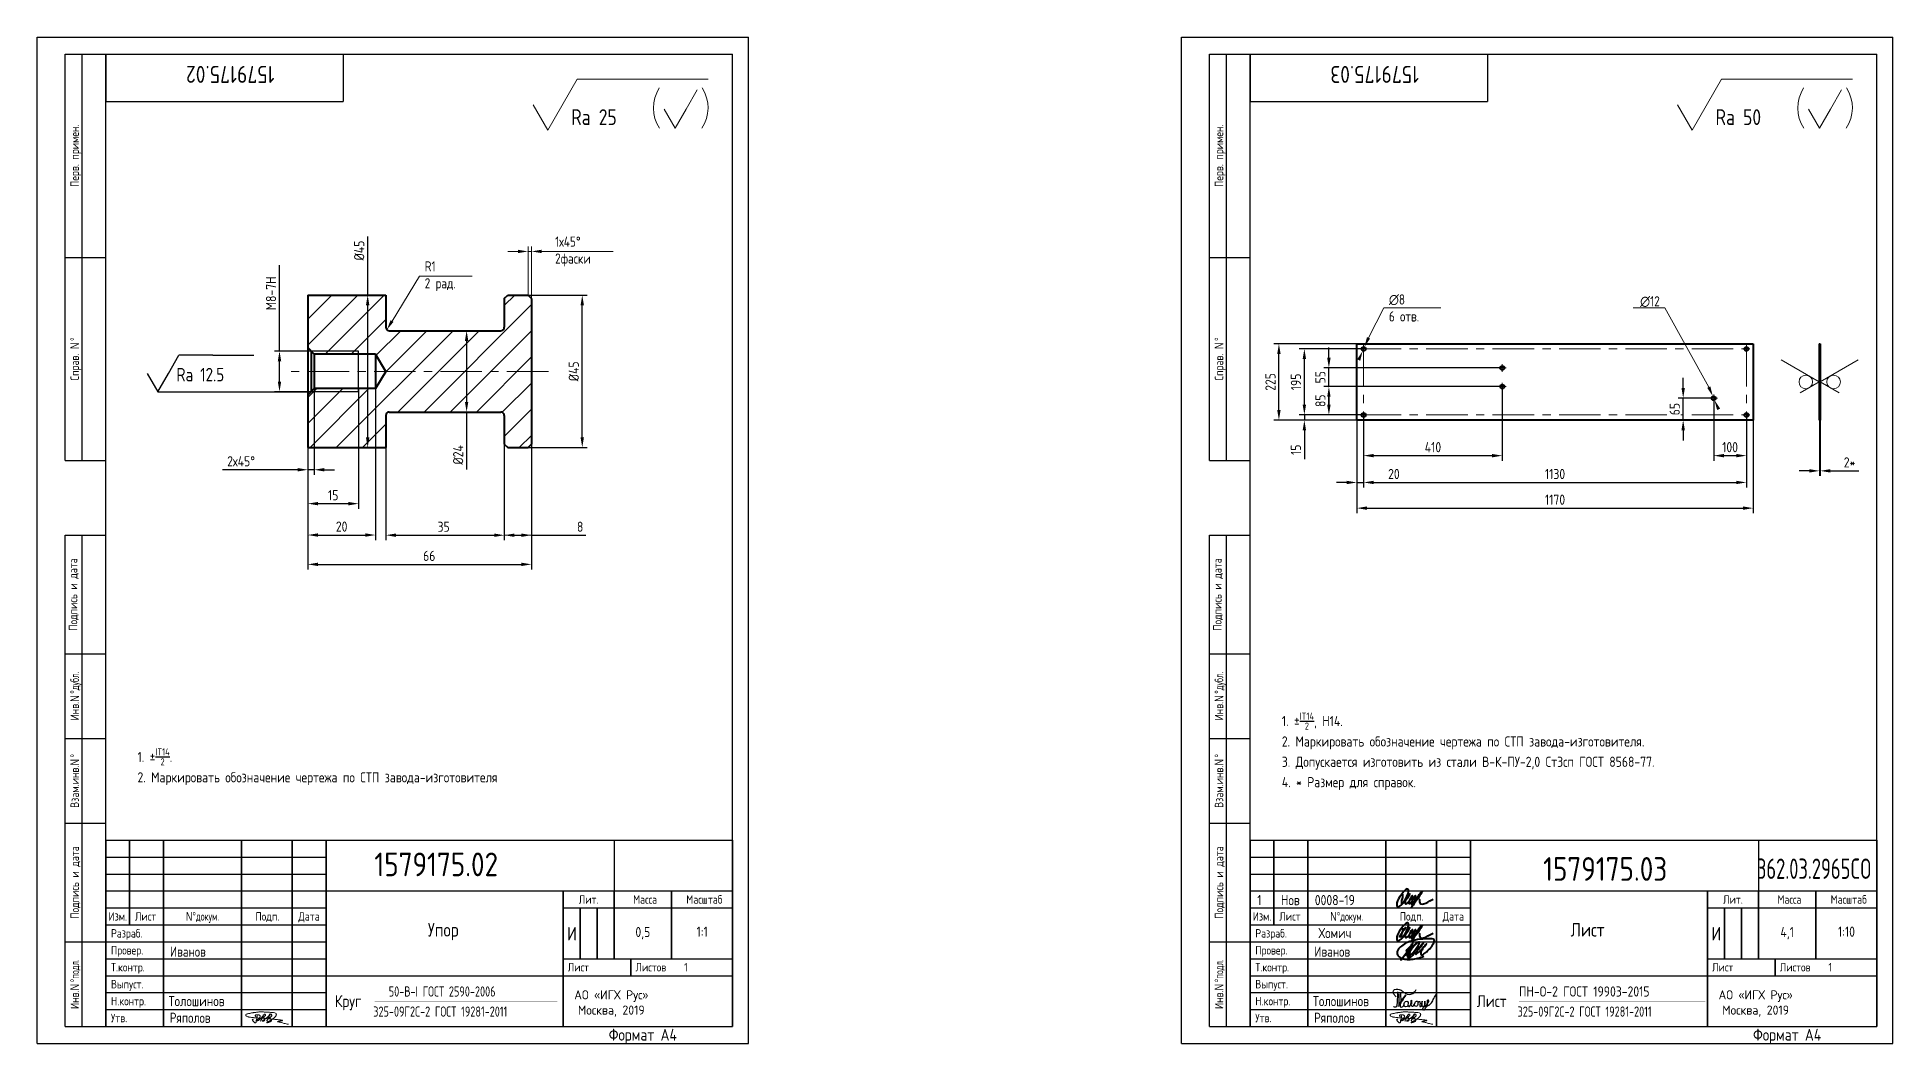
# Model space of a CAD drawing. Header units: millimetres. Extents: x 0 to 1611, y 0 to 420.
# Drawn here: x 1063 to 1611, y 0 to 297 of the extents above; entities that cross this region are included whole.
import ezdxf
from ezdxf.enums import TextEntityAlignment as Align

# ---------------------------------------------------------------- set-up
doc = ezdxf.new("R2010")
doc.units = ezdxf.units.MM
doc.header["$LTSCALE"] = 32.67
doc.header["$PDMODE"] = 3
doc.header["$PDSIZE"] = 0.3125
doc.linetypes.add('CENTER', pattern=[0.6, 0.375, -0.075, 0.075, -0.075])
doc.linetypes.add('Сплошная', pattern=[0])
doc.layers.get('0').update_dxf_attribs({"color": 6, "linetype": 'CONTINUOUS', "lineweight": 25})
doc.layers.get('Defpoints').update_dxf_attribs({"linetype": 'CONTINUOUS', "lineweight": 18})
for name, color, linetype, lineweight in [('12_SURFACE_FINISH', 7, 'CONTINUOUS', 18), ('3_ALL_AXES', 7, 'CONTINUOUS', 18), ('9_ALL_NOTES', 3, 'CONTINUOUS', 25), ('Cont', 6, 'CONTINUOUS', 18), ('Text', 3, 'CONTINUOUS', 18), ('Основной', 170, 'CONTINUOUS', 40), ('Основные', 5, 'CONTINUOUS', 40)]:
    doc.layers.add(name, color=color, linetype=linetype, lineweight=lineweight)
doc.layers.add('Con', color=6, linetype='CONTINUOUS')
doc.styles.get("Standard").update_dxf_attribs({"font": ''})
doc.styles.add('Style1', font='romans.shx', dxfattribs={"width": 0.8})
doc.styles.get('STANDARD').set_extended_font_data('GostAproe')
doc.dimstyles.new('LIN1', dxfattribs={"dimtxt": 3, "dimasz": 3, "dimexe": 1.5, "dimexo": 0, "dimgap": 1, "dimtad": 1, "dimdec": 0, "dimzin": 12, "dimdsep": 46, "dimtxsty": 'Style1', "dimcen": 0, "dimclrt": 3, "dimadec": 0, "dimazin": 0, "dimtfac": 1, "dimtdec": 0, "dimtmove": 0, "dimatfit": 3, "dimfxl": 1, "dimtolj": 1, "dimtzin": 12, "dimarcsym": 0})

msp = doc.modelspace()

# ---------------------------------------------------------------- texts
at = {"color": 2, "linetype": 'Continuous'}
msp.add_text('Ra 12.5', height=4, dxfattribs=at).set_placement((1104.202, 195.396))
at = {"linetype": 'Сплошная', "style": 'Style1'}
for s, width, p in [('   50-В-I ГОСТ 2590-2006 ', 0.7, (1162.691, 13.838)), ('ПН-О-2 ГОСТ 19903-2015', 0.8, (1500.472, 13.838)), ('325-09Г2С-2 ГОСТ 19281-2011', 0.7, (1162.284, 7.912)), ('325-09Г2С-2 ГОСТ 19281-2011', 0.7, (1500.065, 7.912))]:
    msp.add_text(s, height=3, dxfattribs=dict(at, width=width)).set_placement(p)
at = {"linetype": 'Continuous', "attachment_point": 5, "style": 'Style1'}
for s, insert, char_height, width, rotation in [('1579175.02 ', (1120.094, 286.002), 5, 69.88, 180), ('1579175.03 ', (1457.875, 286.002), 5, 69.88, 180), ('Подпись и дата', (1073.869, 132.5), 2.5, 34.88, 90), ('Подпись и дата', (1411.649, 132.5), 2.5, 34.88, 90)]:
    msp.add_mtext(s, dxfattribs=dict(at, insert=insert, char_height=char_height, width=width, rotation=rotation))
at = {"linetype": 'Continuous', "char_height": 2.5, "width": 32.84505, "attachment_point": 2, "rotation": 90, "line_spacing_factor": 0.9, "style": 'Style1'}
for s, insert in [('Перв. примен.', (1072.911, 262)), ('Перв. примен.', (1410.692, 262)), ('Справ. \\fgdt;{\\fgdt;N}{\\ftxt.shx;\\W0.166667;\\H2.500000; }{\\fgdt;~}', (1072.911, 202)), ('Справ. \\fgdt;{\\fgdt;N}{\\ftxt.shx;\\W0.166667;\\H2.500000; }{\\fgdt;~}', (1410.692, 202)), ('Инв.\\fgdt;{\\fgdt;N}{\\ftxt.shx;\\W0.166667;\\H2.500000; }{\\fgdt;~}\\fGost_A_proe;дубл.', (1072.911, 102.5)), ('Инв.\\fgdt;{\\fgdt;N}{\\ftxt.shx;\\W0.166667;\\H2.500000; }{\\fgdt;~}\\fGost_A_proe;дубл.', (1410.692, 102.5)), ('Взам.инв.\\fgdt;{\\fgdt;N}{\\ftxt.shx;\\W0.166667;\\H2.500000; }{\\fgdt;~}', (1072.911, 77.5)), ('Взам.инв.\\fgdt;{\\fgdt;N}{\\ftxt.shx;\\W0.166667;\\H2.500000; }{\\fgdt;~}', (1410.692, 77.5)), ('Подпись и дата', (1072.911, 47.5)), ('Подпись и дата', (1410.692, 47.5)), ('Инв.\\fgdt;{\\fgdt;N}{\\ftxt.shx;\\W0.166667;\\H2.500000; }{\\fgdt;~}\\fGost_A_proe;подл.', (1072.911, 17.5)), ('Инв.\\fgdt;{\\fgdt;N}{\\ftxt.shx;\\W0.166667;\\H2.500000; }{\\fgdt;~}\\fGost_A_proe;подл.', (1410.692, 17.5))]:
    msp.add_mtext(s, dxfattribs=dict(at, insert=insert))
at = {"linetype": 'Continuous', "line_spacing_factor": 0.9, "style": 'Style1'}
for s, insert, char_height, width, attachment_point in [('1579175.02 ', (1180.878, 56.348), 7, 62.125, 2), ('1579175.03 ', (1525.918, 55), 7, 122.28818, 2), ('Изм.', (1086.869, 38.75), 2.5, 10.58594, 2), (' Лист ', (1094.44, 38.75), 2.5, 12.2869, 2), ('{\\fgdt;N}{\\fgdt;~}\\fGost_A_proe;докум.', (1111.869, 38.75), 2.5, 25.67708, 2), (' Подп. ', (1130.382, 38.75), 2.5, 17.53906, 2), (' Дата ', (1142.674, 38.75), 2.5, 17.5, 2), ('Лит.', (1225.869, 43.75), 2.5, 11.81641, 2), (' Масса ', (1241.869, 43.75), 2.5, 19.62891, 2), (' Масштаб ', (1259.369, 43.75), 2.5, 27.48047, 2), ('Изм.', (1424.649, 38.75), 2.5, 10.58594, 2), (' Лист ', (1432.221, 38.75), 2.5, 12.2869, 2), ('{\\fgdt;N}{\\fgdt;~}\\fGost_A_proe;докум.', (1449.649, 38.75), 2.5, 25.67708, 2), (' Подп. ', (1468.163, 38.75), 2.5, 17.53906, 2), (' Дата ', (1480.455, 38.75), 2.5, 17.5, 2), ('Лит.', (1563.649, 43.75), 2.5, 11.81641, 2), (' Масса ', (1579.649, 43.75), 2.5, 19.62891, 2), (' Масштаб ', (1597.149, 43.75), 2.5, 27.48047, 2), ('Разраб. ', (1084.869, 33.75), 2.5, 20.91797, 1), ('Упор', (1182.953, 35.543), 4, 18.84375, 2), ('И', (1220.944, 34.383), 4, 3.84802, 2), ('0,5', (1241.869, 34.394), 3, 17, 2), ('1:1', (1259.369, 34.5), 3, 9.21875, 2), ('Разраб. ', (1422.649, 33.75), 2.5, 20.91797, 1), ('Лист', (1520.734, 35.543), 4, 18.84375, 2), ('И', (1558.725, 34.383), 4, 3.84802, 2), ('4,1', (1579.649, 34.394), 3, 17, 2), ('1:10', (1597.149, 34.5), 3, 9.21875, 2), ('Провер. ', (1084.869, 28.75), 2.5, 21.09375, 1), ('Провер. ', (1422.649, 28.75), 2.5, 21.09375, 1), ('Т.контр.', (1084.869, 23.75), 2.5, 21.48438, 1), (' Лист', (1218.369, 23.75), 2.5, 10.025, 1), (' Листов    1', (1238.369, 23.75), 2.5, 22.69167, 1), ('Т.контр.', (1422.649, 23.75), 2.5, 21.48438, 1), (' Лист', (1556.149, 23.75), 2.5, 10.025, 1), (' Листов    1', (1576.149, 23.75), 2.5, 22.69167, 1), ('Выпуст.', (1084.869, 18.75), 2.5, 20.39062, 1), ('Выпуст.', (1422.649, 18.75), 2.5, 20.39062, 1), ('Н.контр.', (1084.869, 13.75), 2.5, 21.48438, 1), ('Круг', (1150.934, 14.25), 3.5, 8.835, 1), ('Н.контр.', (1422.649, 13.75), 2.5, 21.48438, 1), ('Лист', (1488.049, 14.25), 3.5, 8.835, 1), ('Утв.    ', (1084.869, 8.75), 2.5, 20.05859, 1), ('Утв.    ', (1422.649, 8.75), 2.5, 20.05859, 1), ('Формат А4', (1231.798, 4.325), 3.5, 31.17284, 1), ('Формат А4', (1569.579, 4.325), 3.5, 31.17284, 1)]:
    msp.add_mtext(s, dxfattribs=dict(at, insert=insert, char_height=char_height, width=width, attachment_point=attachment_point))
at = {"layer": '12_SURFACE_FINISH', "color": 2, "linetype": 'Continuous'}
for s, p in [('Ra 25', (1220.705, 271.047)), ('Ra 50', (1558.486, 271.047))]:
    msp.add_text(s, height=4.6667, dxfattribs=at).set_placement(p)
at = {"layer": '9_ALL_NOTES', "linetype": 'Continuous', "char_height": 3, "attachment_point": 1, "line_spacing_factor": 1.2, "style": 'Style1'}
for s, insert, width in [('\\A1;1. %%P{\\H0.7x;\\SIT14/2;}, H14.\\P2. Маркировать обозначение чертежа по СТП завода-изготовителя.\\P3. Допускается изготовить из стали В-К-ПУ-2,0 Ст3сп ГОСТ 8568-77.\\P4. * Размер для справок.', (1430.483, 97.666), 159.01222), ('\\A1;1. %%P{\\H0.7x;\\SIT14/2;}.\\P2. Маркировать обозначение чертежа по СТП завода-изготовителя', (1092.702, 87.084), 140.01562)]:
    msp.add_mtext(s, dxfattribs=dict(at, insert=insert, width=width))
at = {"layer": 'Con', "style": 'Style1', "width": 0.493224}
msp.add_text('362.03.2965CO', height=6, dxfattribs=at).set_placement((1570.727, 48.573), (1604.548, 48.573), align=Align.FIT)
at = {"layer": 'Text', "style": 'Style1'}
for s, width, p in [('Хомич', 0.8, (1441.327, 31.088)), ('Иванов', 0.77, (1102.284, 25.595)), ('Иванов', 0.77, (1440.065, 25.595)), ('Иванов', 0.77, (1440.065, 25.595)), ('Толошинов', 0.8, (1101.865, 10.998)), ('Толошинов', 0.8, (1439.646, 10.998)), ('Толошинов', 0.8, (1439.646, 10.998)), ('Ряполов', 0.77, (1102.226, 6.076)), ('Ряполов', 0.77, (1440.007, 6.076))]:
    msp.add_text(s, height=3, dxfattribs=dict(at, width=width)).set_placement(p)
at = {"layer": 'Text', "color": 3, "linetype": 'Сплошная', "insert": (1215.976, 233.752), "char_height": 3, "attachment_point": 4, "style": 'Style1'}
msp.add_mtext('\\A1;{\\fGostAproe|b0|i0|c204|p34;\\W1;\\C256;1х45°\\P2фаски}', dxfattribs=at)
at = {"layer": 'Text', "color": 2, "linetype": 'Сплошная', "char_height": 3}
for s, insert, attachment_point in [('R1\\P2 рад.', (1177.476, 226.444), 4), ('∅8\\P6 отв.', (1462.091, 217.07), 4), ('∅12', (1542.049, 218.939), 6)]:
    msp.add_mtext(s, dxfattribs=dict(at, insert=insert, attachment_point=attachment_point))
at = {"layer": 'Text', "char_height": 3, "attachment_point": 1, "style": 'Style1'}
for s, width, insert in [('1', 3, (1423.211, 43.802)), ('Нов', 1.54629, (1430.211, 43.802)), ('0008-19', 1.54629, (1440.211, 43.802))]:
    msp.add_mtext_dynamic_manual_height_columns(s, width=width, gutter_width=1, heights=[0], dxfattribs=dict(at, insert=insert))
at = {"layer": 'Text', "char_height": 2.7, "width": 28.43311, "attachment_point": 5, "style": 'Style1'}
for insert in [(1232.556, 11.784), (1570.337, 11.784)]:
    msp.add_mtext('{\\W0.9;АО }«{\\W0.9;ИГХ\\~Рус}»{\\W0.9;\\PМосква, 2019}', dxfattribs=dict(at, insert=insert))

# ---------------------------------------------------------------- blocks, each defined once
blk = doc.blocks.new('SHTAMP_BL0', base_point=(496.5, 32.5))
at = {"color": 7, "linetype": 'Continuous'}
for p, q in [((404, 60), (589, 60)), ((404, 5), (404, 60)), ((411, 35), (411, 60)), ((421, 5), (421, 60)), ((444, 5), (444, 60)), ((459, 5), (459, 60)), ((469, 5), (469, 60)), ((589, 5), (589, 60)), ((469, 45), (589, 45)), ((539, 5), (539, 45)), ((554, 25), (554, 45)), ((571, 25), (571, 45)), ((404, 40), (469, 40)), ((539, 40), (589, 40)), ((544, 25), (544, 40)), ((549, 25), (549, 40)), ((404, 35), (469, 35)), ((539, 25), (589, 25)), ((559, 20), (559, 25)), ((469, 20), (589, 20)), ((404, 5), (589, 5))]:
    blk.add_line(p, q, dxfattribs=at)
blk = doc.blocks.new('A$C63F45750')
at = {"layer": 'Text'}
for points, knots in [([(3.17, 2.37), (3.12, 2.38), (3.04, 2.41), (2.94, 2.5), (2.85, 2.57), (2.79, 2.69), (2.87, 2.77), (2.99, 2.84), (3.16, 2.89), (3.36, 2.93), (3.6, 2.95), (3.82, 2.92), (4.05, 2.87), (4.25, 2.78), (4.45, 2.63), (4.46, 2.42), (4.38, 2.26), (4.28, 2.1), (4.17, 1.94), (4.03, 1.78), (3.89, 1.62), (3.75, 1.52), (3.63, 1.43), (3.49, 1.36), (3.35, 1.3), (3.24, 1.25), (3.16, 1.21), (3.12, 1.15), (3.19, 1.1), (3.27, 1.09), (3.4, 1.07), (3.55, 1.07), (3.72, 1.12), (3.92, 1.19), (4.1, 1.34), (4.26, 1.51), (4.44, 1.65), (4.59, 1.81), (4.74, 1.93), (4.84, 2.04), (4.93, 2.14), (5.07, 2.29), (5.19, 2.53), (5.28, 2.68), (5.35, 2.96), (5.23, 2.66), (5.2, 2.44), (5.04, 2.09), (4.95, 1.81), (4.86, 1.57), (4.75, 1.31), (4.67, 1.12), (4.46, 0.78), (4.62, 1.17), (4.71, 1.45), (4.88, 1.74), (5.01, 2), (5.08, 2.19), (5.19, 2.4), (5.32, 2.58), (5.4, 2.75), (5.52, 2.89), (5.65, 3.04), (5.85, 3.1), (6.02, 3.03), (6.08, 2.87), (6.03, 2.7), (5.9, 2.51), (5.7, 2.37), (5.55, 2.23), (5.4, 2.17), (5.31, 2.12), (5.12, 2.09), (5.35, 2.07), (5.48, 2), (5.64, 1.93), (5.75, 1.8), (5.85, 1.67), (5.89, 1.54), (5.89, 1.37), (5.8, 1.2), (5.63, 1.06), (5.41, 0.94), (5.23, 0.86), (5.02, 0.92), (5.13, 1.1), (5.28, 1.16), (5.44, 1.27), (5.61, 1.36), (5.74, 1.46), (5.86, 1.53), (5.95, 1.61), (6.05, 1.69), (6.15, 1.77), (6.28, 1.87), (6.46, 2.02), (6.65, 2.19), (6.83, 2.37), (6.98, 2.49), (7.11, 2.61), (7.2, 2.74), (7.32, 2.84), (7.42, 2.97), (7.48, 3.08), (7.48, 3.27), (7.34, 3.08), (7.28, 2.94), (7.18, 2.69), (7.1, 2.46), (7, 2.22), (6.93, 1.98), (6.83, 1.78), (6.73, 1.55), (6.67, 1.34), (6.6, 1.14), (6.56, 1.03), (6.39, 0.99), (6.62, 1.33), (6.75, 1.54), (6.93, 1.87), (7.05, 2.08), (7.18, 2.32), (7.33, 2.6), (7.47, 2.89), (7.6, 3.07), (7.79, 3.18), (7.95, 3.01), (8, 2.81), (7.99, 2.62), (7.94, 2.46), (7.83, 2.33), (7.69, 2.22), (7.53, 2.11), (7.37, 2.03), (7.21, 1.99), (7.11, 1.97), (6.89, 1.98), (7.07, 1.94), (7.15, 1.9), (7.27, 1.88), (7.39, 1.84), (7.52, 1.81), (7.62, 1.72), (7.7, 1.62), (7.78, 1.51), (7.83, 1.39), (7.87, 1.26), (7.88, 1.13), (7.86, 0.99), (7.75, 0.88), (7.6, 0.77), (7.4, 0.73), (7.19, 0.66), (6.97, 0.55), (6.71, 0.48), (6.57, 0.44), (6.42, 0.42), (6.52, 0.58), (6.61, 0.64), (6.81, 0.78), (7.06, 0.89), (7.33, 1.04), (7.55, 1.16), (7.7, 1.24), (7.84, 1.32), (7.99, 1.43), (8.21, 1.58), (8.48, 1.76), (8.74, 1.95), (8.97, 2.12), (9.1, 2.29), (9.23, 2.44), (9.3, 2.6), (9.37, 2.74), (9.42, 2.92), (9.45, 3.13), (9.21, 3.48), (8.67, 3.59), (8.09, 3.63), (7.57, 3.66), (7.06, 3.74), (6.57, 3.75), (6.09, 3.74), (5.67, 3.78), (5.28, 3.78), (4.96, 3.81), (4.65, 3.83), (4.31, 3.82), (3.97, 3.79), (3.61, 3.74), (3.22, 3.67), (2.86, 3.66), (2.53, 3.61), (2.18, 3.52), (1.78, 3.54), (1.38, 3.37), (0.96, 3.35), (0.58, 3.24), (0.25, 3.19), (0.03, 3.06), (-0.03, 2.83), (0.02, 2.6), (0.26, 2.38), (0.59, 2.33), (1, 2.2), (1.48, 2.15), (1.93, 2.05), (2.35, 2.02), (2.72, 2.01), (3.11, 1.94), (3.68, 1.94), (4.25, 1.83), (4.91, 1.87), (5.53, 1.76), (6.13, 1.72), (6.73, 1.71), (7.32, 1.62), (7.99, 1.55), (8.64, 1.54), (9.16, 1.46), (9.61, 1.42), (10.03, 1.4), (10.41, 1.32), (10.73, 1.29), (11.01, 1.24), (11.18, 1.23), (11.42, 1.14), (11.18, 1.06), (11.01, 1.03), (10.71, 0.98), (10.37, 0.92), (10.1, 0.91), (9.65, 0.75), (10.22, 0.67), (10.54, 0.59), (11.08, 0.47), (11.61, 0.35), (12.17, 0.15), (12.64, 0.08), (12.98, 0.03), (13.11, 0.01), (13.18, 0)], [0, 0, 0, 0, 0.153866, 0.270441, 0.388867, 0.510533, 0.592156, 0.71333, 0.90842, 1.11344, 1.349254, 1.61246, 1.782219, 2.047249, 2.291879, 2.451528, 2.651081, 2.806158, 3.017979, 3.227348, 3.462381, 3.633009, 3.75766, 3.920516, 4.080796, 4.214529, 4.291786, 4.349969, 4.397594, 4.50822, 4.594826, 4.799244, 4.954392, 5.128468, 5.437537, 5.632649, 5.842485, 6.094987, 6.293219, 6.410959, 6.551192, 6.687808, 7.022147, 7.294342, 7.425356, 7.52079, 7.946481, 8.313051, 8.59833, 8.833695, 9.090496, 9.427695, 9.601191, 9.883219, 10.093306, 10.673943, 10.798776, 10.974628, 11.287247, 11.486184, 11.648652, 11.848902, 12.027194, 12.25348, 12.40059, 12.537783, 12.716293, 12.91523, 13.208551, 13.438489, 13.549668, 13.67779, 13.77127, 13.930001, 14.029091, 14.272112, 14.434836, 14.547084, 14.739051, 14.830983, 15.061241, 15.268922, 15.500489, 15.788979, 15.879568, 16.024283, 16.221854, 16.418714, 16.593102, 16.783247, 16.91018, 17.018213, 17.135263, 17.278205, 17.430482, 17.620087, 17.979626, 18.191789, 18.388716, 18.565718, 18.714854, 18.857929, 19.039974, 19.171375, 19.283034, 19.400085, 19.618058, 19.882245, 20.150781, 20.377854, 20.649532, 20.89723, 21.042543, 21.40016, 21.557817, 21.667145, 21.752781, 21.926256, 22.412297, 22.813145, 22.961412, 23.171289, 23.607257, 23.940428, 24.110007, 24.291214, 24.48084, 24.697609, 24.904078, 25.034245, 25.218018, 25.407651, 25.573473, 25.787447, 25.930292, 26.051316, 26.18846, 26.285312, 26.406799, 26.52425, 26.630463, 26.793722, 26.898606, 27.029313, 27.171012, 27.314101, 27.419918, 27.580557, 27.709367, 27.829268, 28.024364, 28.266961, 28.41242, 28.705761, 28.989137, 29.187748, 29.233768, 29.332802, 29.529535, 29.667094, 30.039923, 30.332117, 30.61061, 30.769982, 30.856778, 31.109923, 31.313488, 31.656425, 32.066331, 32.296628, 32.49714, 32.710276, 32.891468, 33.014834, 33.177747, 33.444503, 33.618009, 34.409008, 34.914636, 35.419802, 35.95397, 36.458179, 36.88069, 37.388403, 37.738353, 38.034261, 38.353468, 38.693154, 39.037638, 39.391136, 39.787481, 40.203773, 40.488977, 40.784975, 41.26625, 41.668005, 42.070065, 42.499388, 42.869834, 43.079573, 43.213439, 43.554591, 43.717296, 44.153724, 44.506336, 45.019111, 45.587859, 45.90191, 46.270392, 46.703958, 47.093115, 47.952647, 48.44014, 49.079253, 49.808223, 50.268654, 50.851051, 51.604831, 52.298429, 52.776925, 53.1907, 53.661988, 54.042386, 54.348524, 54.616841, 54.853814, 54.983777, 55.126096, 55.333328, 55.613101, 56.008732, 56.315809, 56.59982, 56.87931, 57.399251, 57.889617, 58.432507, 59.066698, 59.660314, 59.862668, 60.07277, 60.07277, 60.07277, 60.07277]), ([(2.31, 1.53), (2.26, 1.52), (2.17, 1.51), (2.06, 1.48), (1.93, 1.38), (2.07, 1.25), (2.14, 1.11), (2.26, 0.93), (2.39, 0.72), (2.57, 0.54), (2.71, 0.44), (2.86, 0.4), (3.02, 0.43), (3.14, 0.54), (3.21, 0.79), (3.25, 1.07), (3.31, 1.4), (3.35, 1.67), (3.38, 1.92), (3.47, 2.19), (3.5, 2.43), (3.54, 2.59), (3.56, 2.64)], [0, 0, 0, 0, 0.15847, 0.269731, 0.363591, 0.555514, 0.688037, 0.848606, 1.204359, 1.433632, 1.58673, 1.729549, 1.880686, 2.057874, 2.19169, 2.63505, 2.928153, 3.184121, 3.441863, 3.696117, 4.025873, 4.178055, 4.178055, 4.178055, 4.178055])]:
    blk.add_open_spline(points, degree=3, knots=knots, dxfattribs=at)
blk = doc.blocks.new('*D77')
at = {"layer": 'Defpoints', "color": 0, "linetype": 'Сплошная', "transparency": 16777216}
for p in [(1207.98, 220.86), (1223.98, 220.86), (1207.98, 175.86)]:
    blk.add_point(p, dxfattribs=at)
at = {"layer": 'Text', "color": 0, "linetype": 'Сплошная', "lineweight": -2, "transparency": 16777216}
for p, q in [((1207.98, 220.86), (1225.48, 220.86)), ((1223.98, 178.86), (1223.98, 217.86)), ((1207.98, 175.86), (1225.48, 175.86))]:
    blk.add_line(p, q, dxfattribs=at)
at = {"layer": 'Text', "color": 0, "linetype": 'Сплошная', "transparency": 16777216}
for points in [[(1223.48, 217.86), (1224.48, 217.86), (1223.98, 220.86)], [(1223.48, 178.86), (1224.48, 178.86), (1223.98, 175.86)]]:
    blk.add_solid(points, dxfattribs=at)
at = {"layer": 'Text', "color": 3, "linetype": 'Сплошная', "transparency": 16777216, "insert": (1219.98, 198.36), "char_height": 3, "attachment_point": 2, "rotation": 90, "style": 'Style1'}
blk.add_mtext('\\A1;%%C45', dxfattribs=at)
blk = doc.blocks.new('*D78')
at = {"layer": 'Defpoints', "color": 0, "linetype": 'Сплошная', "transparency": 16777216}
for p in [(1199.98, 210.36), (1189.85, 186.36), (1199.98, 186.36)]:
    blk.add_point(p, dxfattribs=at)
at = {"layer": 'Text', "color": 0, "linetype": 'Сплошная', "lineweight": -2, "transparency": 16777216}
for p, q in [((1199.98, 210.36), (1188.35, 210.36)), ((1189.85, 207.36), (1189.85, 189.36)), ((1199.98, 186.36), (1188.35, 186.36)), ((1189.85, 186.36), (1189.85, 169.41))]:
    blk.add_line(p, q, dxfattribs=at)
at = {"layer": 'Text', "color": 0, "linetype": 'Сплошная', "transparency": 16777216}
for points in [[(1189.35, 207.36), (1190.35, 207.36), (1189.85, 210.36)], [(1189.35, 189.36), (1190.35, 189.36), (1189.85, 186.36)]]:
    blk.add_solid(points, dxfattribs=at)
at = {"layer": 'Text', "color": 3, "linetype": 'Сплошная', "transparency": 16777216, "insert": (1185.85, 176.59), "char_height": 3, "attachment_point": 3, "rotation": 90, "style": 'Style1'}
blk.add_mtext('\\A1;%%C24', dxfattribs=at)
blk = doc.blocks.new('*D79')
at = {"layer": 'Defpoints', "color": 0, "linetype": 'Сплошная', "transparency": 16777216}
for p in [(1200.98, 176.86), (1208.98, 176.86), (1208.98, 150)]:
    blk.add_point(p, dxfattribs=at)
at = {"layer": 'Text', "color": 0, "linetype": 'Сплошная', "lineweight": -2, "transparency": 16777216}
for p, q in [((1200.98, 176.86), (1200.98, 148.5)), ((1208.98, 176.86), (1208.98, 148.5)), ((1203.98, 150), (1205.98, 150)), ((1208.98, 150), (1225.01, 150))]:
    blk.add_line(p, q, dxfattribs=at)
at = {"layer": 'Text', "color": 0, "linetype": 'Сплошная', "transparency": 16777216}
for points in [[(1203.98, 150.5), (1203.98, 149.5), (1200.98, 150)], [(1205.98, 150.5), (1205.98, 149.5), (1208.98, 150)]]:
    blk.add_solid(points, dxfattribs=at)
at = {"layer": 'Text', "color": 3, "linetype": 'Сплошная', "transparency": 16777216, "insert": (1222.41, 154), "char_height": 3, "attachment_point": 1, "style": 'Style1'}
blk.add_mtext('\\A1;8', dxfattribs=at)
blk = doc.blocks.new('*D80')
at = {"layer": 'Defpoints', "color": 0, "linetype": 'Сплошная', "transparency": 16777216}
for p in [(1165.98, 175.86), (1200.98, 176.86), (1200.98, 150)]:
    blk.add_point(p, dxfattribs=at)
at = {"layer": 'Text', "color": 0, "linetype": 'Сплошная', "lineweight": -2, "transparency": 16777216}
for p, q in [((1165.98, 175.86), (1165.98, 148.5)), ((1200.98, 176.86), (1200.98, 148.5)), ((1168.98, 150), (1197.98, 150))]:
    blk.add_line(p, q, dxfattribs=at)
at = {"layer": 'Text', "color": 0, "linetype": 'Сплошная', "transparency": 16777216}
for points in [[(1168.98, 150.5), (1168.98, 149.5), (1165.98, 150)], [(1197.98, 150.5), (1197.98, 149.5), (1200.98, 150)]]:
    blk.add_solid(points, dxfattribs=at)
at = {"layer": 'Text', "color": 3, "linetype": 'Сплошная', "transparency": 16777216, "insert": (1183.06, 154), "char_height": 3, "attachment_point": 2, "style": 'Style1'}
blk.add_mtext('\\A1;35', dxfattribs=at)
blk = doc.blocks.new('*D81')
at = {"layer": 'Defpoints', "color": 0, "linetype": 'Сплошная', "transparency": 16777216}
for p in [(1142.98, 175.86), (1208.98, 176.86), (1208.98, 141.4)]:
    blk.add_point(p, dxfattribs=at)
at = {"layer": 'Text', "color": 0, "linetype": 'Сплошная', "lineweight": -2, "transparency": 16777216}
for p, q in [((1142.98, 175.86), (1142.98, 139.9)), ((1208.98, 176.86), (1208.98, 139.9)), ((1145.98, 141.4), (1205.98, 141.4))]:
    blk.add_line(p, q, dxfattribs=at)
at = {"layer": 'Text', "color": 0, "linetype": 'Сплошная', "transparency": 16777216}
for points in [[(1145.98, 141.9), (1145.98, 140.9), (1142.98, 141.4)], [(1205.98, 141.9), (1205.98, 140.9), (1208.98, 141.4)]]:
    blk.add_solid(points, dxfattribs=at)
at = {"layer": 'Text', "color": 3, "linetype": 'Сплошная', "transparency": 16777216, "insert": (1178.81, 145.4), "char_height": 3, "attachment_point": 2, "style": 'Style1'}
blk.add_mtext('\\A1;66', dxfattribs=at)
blk = doc.blocks.new('*D82')
at = {"layer": 'Defpoints', "color": 0, "linetype": 'Сплошная', "transparency": 16777216}
for p in [(1142.98, 220.86), (1160.64, 220.86), (1142.98, 175.86)]:
    blk.add_point(p, dxfattribs=at)
at = {"layer": 'Text', "color": 0, "linetype": 'Сплошная', "lineweight": -2, "transparency": 16777216}
for p, q in [((1160.64, 220.86), (1160.64, 238.12)), ((1142.98, 220.86), (1162.14, 220.86)), ((1160.64, 178.86), (1160.64, 217.86)), ((1142.98, 175.86), (1162.14, 175.86))]:
    blk.add_line(p, q, dxfattribs=at)
at = {"layer": 'Text', "color": 0, "linetype": 'Сплошная', "transparency": 16777216}
for points in [[(1160.14, 217.86), (1161.14, 217.86), (1160.64, 220.86)], [(1160.14, 178.86), (1161.14, 178.86), (1160.64, 175.86)]]:
    blk.add_solid(points, dxfattribs=at)
at = {"layer": 'Text', "color": 3, "linetype": 'Сплошная', "transparency": 16777216, "insert": (1156.64, 231.07), "char_height": 3, "attachment_point": 1, "rotation": 90, "style": 'Style1'}
blk.add_mtext('\\A1;%%C45', dxfattribs=at)
blk = doc.blocks.new('*D73')
at = {"layer": 'Defpoints', "color": 0, "linetype": 'Сплошная', "transparency": 16777216}
for p in [(1134.61, 204.36), (1143.98, 204.36), (1143.98, 192.36)]:
    blk.add_point(p, dxfattribs=at)
at = {"layer": 'Text', "color": 0, "linetype": 'Сплошная', "lineweight": -2, "transparency": 16777216}
for p, q in [((1134.61, 204.36), (1134.61, 229.72)), ((1143.98, 204.36), (1133.11, 204.36)), ((1134.61, 195.36), (1134.61, 201.36)), ((1143.98, 192.36), (1133.11, 192.36))]:
    blk.add_line(p, q, dxfattribs=at)
at = {"layer": 'Text', "color": 0, "linetype": 'Сплошная', "transparency": 16777216}
for points in [[(1134.11, 201.36), (1135.11, 201.36), (1134.61, 204.36)], [(1134.11, 195.36), (1135.11, 195.36), (1134.61, 192.36)]]:
    blk.add_solid(points, dxfattribs=at)
at = {"layer": 'Text', "color": 3, "linetype": 'Сплошная', "transparency": 16777216, "insert": (1130.61, 216.38), "char_height": 3, "attachment_point": 1, "rotation": 90, "style": 'Style1'}
blk.add_mtext('\\A1;М8-7Н', dxfattribs=at)
blk = doc.blocks.new('*D74')
at = {"layer": 'Defpoints', "color": 0, "linetype": 'Сплошная', "transparency": 16777216}
for p in [(1144.88, 193.26), (1142.98, 191.36), (1144.88, 169.32)]:
    blk.add_point(p, dxfattribs=at)
at = {"layer": 'Text', "color": 0, "linetype": 'Сплошная', "lineweight": -2, "transparency": 16777216}
for p, q in [((1144.88, 193.26), (1144.88, 167.82)), ((1142.98, 191.36), (1142.98, 167.82)), ((1139.98, 169.32), (1117.83, 169.32)), ((1144.88, 169.32), (1142.98, 169.32)), ((1147.88, 169.32), (1150.88, 169.32))]:
    blk.add_line(p, q, dxfattribs=at)
at = {"layer": 'Text', "color": 0, "linetype": 'Сплошная', "transparency": 16777216}
for points in [[(1139.98, 169.82), (1139.98, 168.82), (1142.98, 169.32)], [(1147.88, 169.82), (1147.88, 168.82), (1144.88, 169.32)]]:
    blk.add_solid(points, dxfattribs=at)
at = {"layer": 'Text', "color": 3, "linetype": 'Сплошная', "transparency": 16777216, "insert": (1127.4, 173.32), "char_height": 3, "attachment_point": 3, "style": 'Style1'}
blk.add_mtext('\\A1;2х45°', dxfattribs=at)
blk = doc.blocks.new('*D75')
at = {"layer": 'Defpoints', "color": 0, "linetype": 'Сплошная', "transparency": 16777216}
for p in [(1157.98, 193.26), (1142.98, 191.36), (1157.98, 159.31)]:
    blk.add_point(p, dxfattribs=at)
at = {"layer": 'Text', "color": 0, "linetype": 'Сплошная', "lineweight": -2, "transparency": 16777216}
for p, q in [((1157.98, 193.26), (1157.98, 157.81)), ((1142.98, 191.36), (1142.98, 157.81)), ((1145.98, 159.31), (1154.98, 159.31))]:
    blk.add_line(p, q, dxfattribs=at)
at = {"layer": 'Text', "color": 0, "linetype": 'Сплошная', "transparency": 16777216}
for points in [[(1145.98, 159.81), (1145.98, 158.81), (1142.98, 159.31)], [(1154.98, 159.81), (1154.98, 158.81), (1157.98, 159.31)]]:
    blk.add_solid(points, dxfattribs=at)
at = {"layer": 'Text', "color": 3, "linetype": 'Сплошная', "transparency": 16777216, "insert": (1150.47, 163.31), "char_height": 3, "attachment_point": 2, "style": 'Style1'}
blk.add_mtext('\\A1;15', dxfattribs=at)
blk = doc.blocks.new('*D76')
at = {"layer": 'Defpoints', "color": 0, "linetype": 'Сплошная', "transparency": 16777216}
for p in [(1162.98, 193.26), (1142.98, 191.36), (1162.98, 150.05)]:
    blk.add_point(p, dxfattribs=at)
at = {"layer": 'Text', "color": 0, "linetype": 'Сплошная', "lineweight": -2, "transparency": 16777216}
for p, q in [((1162.98, 193.26), (1162.98, 148.55)), ((1142.98, 191.36), (1142.98, 148.55)), ((1145.98, 150.05), (1159.98, 150.05))]:
    blk.add_line(p, q, dxfattribs=at)
at = {"layer": 'Text', "color": 0, "linetype": 'Сплошная', "transparency": 16777216}
for points in [[(1145.98, 150.55), (1145.98, 149.55), (1142.98, 150.05)], [(1159.98, 150.55), (1159.98, 149.55), (1162.98, 150.05)]]:
    blk.add_solid(points, dxfattribs=at)
at = {"layer": 'Text', "color": 3, "linetype": 'Сплошная', "transparency": 16777216, "insert": (1152.96, 154.05), "char_height": 3, "attachment_point": 2, "style": 'Style1'}
blk.add_mtext('\\A1;20', dxfattribs=at)
blk = doc.blocks.new('*D83')
at = {"layer": 'Defpoints', "color": 0, "linetype": 'Сплошная', "transparency": 16777216}
for p in [(1452.62, 183.99), (1569.62, 183.99), (1569.62, 157.99)]:
    blk.add_point(p, dxfattribs=at)
at = {"layer": 'Text', "color": 0, "linetype": 'Сплошная', "lineweight": -2, "transparency": 16777216}
for p, q in [((1452.62, 183.99), (1452.62, 156.49)), ((1569.62, 183.99), (1569.62, 156.49)), ((1455.62, 157.99), (1566.62, 157.99))]:
    blk.add_line(p, q, dxfattribs=at)
at = {"layer": 'Text', "color": 0, "linetype": 'Сплошная', "transparency": 16777216}
for points in [[(1455.62, 158.49), (1455.62, 157.49), (1452.62, 157.99)], [(1566.62, 158.49), (1566.62, 157.49), (1569.62, 157.99)]]:
    blk.add_solid(points, dxfattribs=at)
at = {"layer": 'Text', "color": 3, "linetype": 'Сплошная', "transparency": 16777216, "insert": (1511.12, 160.49), "char_height": 3, "attachment_point": 5, "style": 'Style1'}
blk.add_mtext('\\A1;1170', dxfattribs=at)
blk = doc.blocks.new('*D84')
at = {"layer": 'Defpoints', "color": 0, "linetype": 'Сплошная', "transparency": 16777216}
for p in [(1429.62, 206.49), (1452.62, 206.49), (1452.62, 183.99)]:
    blk.add_point(p, dxfattribs=at)
at = {"layer": 'Text', "color": 0, "linetype": 'Сплошная', "lineweight": -2, "transparency": 16777216}
for p, q in [((1452.62, 206.49), (1428.12, 206.49)), ((1429.62, 186.99), (1429.62, 203.49)), ((1452.62, 183.99), (1428.12, 183.99))]:
    blk.add_line(p, q, dxfattribs=at)
at = {"layer": 'Text', "color": 0, "linetype": 'Сплошная', "transparency": 16777216}
for points in [[(1429.12, 203.49), (1430.12, 203.49), (1429.62, 206.49)], [(1429.12, 186.99), (1430.12, 186.99), (1429.62, 183.99)]]:
    blk.add_solid(points, dxfattribs=at)
at = {"layer": 'Text', "color": 3, "linetype": 'Сплошная', "transparency": 16777216, "insert": (1427.12, 195.24), "char_height": 3, "attachment_point": 5, "rotation": 90, "style": 'Style1'}
blk.add_mtext('\\A1;225', dxfattribs=at)
blk = doc.blocks.new('*D95')
at = {"layer": 'Defpoints', "color": 0, "linetype": 'Сплошная', "transparency": 16777216}
for p in [(1444.37, 193.87), (1495.56, 193.87), (1454.62, 185.49)]:
    blk.add_point(p, dxfattribs=at)
at = {"layer": 'Text', "color": 0, "linetype": 'Сплошная', "lineweight": -2, "transparency": 16777216}
for p, q in [((1495.56, 193.87), (1442.87, 193.87)), ((1444.37, 188.49), (1444.37, 190.87)), ((1454.62, 185.49), (1442.87, 185.49))]:
    blk.add_line(p, q, dxfattribs=at)
at = {"layer": 'Text', "color": 0, "linetype": 'Сплошная', "transparency": 16777216}
for points in [[(1443.87, 190.87), (1444.87, 190.87), (1444.37, 193.87)], [(1443.87, 188.49), (1444.87, 188.49), (1444.37, 185.49)]]:
    blk.add_solid(points, dxfattribs=at)
at = {"layer": 'Text', "color": 3, "linetype": 'Сплошная', "transparency": 16777216, "insert": (1441.87, 189.68), "char_height": 3, "attachment_point": 5, "rotation": 90, "style": 'Style1'}
blk.add_mtext('\\A1;85', dxfattribs=at)
blk = doc.blocks.new('*D96')
at = {"layer": 'Defpoints', "color": 0, "linetype": 'Сплошная', "transparency": 16777216}
for p in [(1589.14, 183.99), (1589.34, 183.99), (1589.34, 168.99)]:
    blk.add_point(p, dxfattribs=at)
at = {"layer": 'Text', "color": 0, "linetype": 'Сплошная', "lineweight": -2, "transparency": 16777216}
for p, q in [((1589.14, 183.99), (1589.14, 167.49)), ((1589.34, 183.99), (1589.34, 167.49)), ((1586.14, 168.99), (1583.14, 168.99)), ((1589.14, 168.99), (1589.34, 168.99)), ((1592.34, 168.99), (1600.77, 168.99))]:
    blk.add_line(p, q, dxfattribs=at)
at = {"layer": 'Text', "color": 0, "linetype": 'Сплошная', "transparency": 16777216}
for points in [[(1586.14, 169.49), (1586.14, 168.49), (1589.14, 168.99)], [(1592.34, 169.49), (1592.34, 168.49), (1589.34, 168.99)]]:
    blk.add_solid(points, dxfattribs=at)
at = {"layer": 'Text', "color": 3, "linetype": 'Сплошная', "transparency": 16777216, "insert": (1598.05, 171.49), "char_height": 3, "attachment_point": 5, "style": 'Style1'}
blk.add_mtext('\\A1;2*', dxfattribs=at)
blk = doc.blocks.new('*D97')
at = {"layer": 'Defpoints', "color": 0, "linetype": 'Сплошная', "transparency": 16777216}
for p in [(1437.13, 183.99), (1452.62, 183.99), (1454.62, 185.49)]:
    blk.add_point(p, dxfattribs=at)
at = {"layer": 'Text', "color": 0, "linetype": 'Сплошная', "lineweight": -2, "transparency": 16777216}
for p, q in [((1437.13, 188.49), (1437.13, 191.49)), ((1454.62, 185.49), (1435.63, 185.49)), ((1452.62, 183.99), (1435.63, 183.99)), ((1437.13, 185.49), (1437.13, 183.99)), ((1437.13, 180.99), (1437.13, 172.44))]:
    blk.add_line(p, q, dxfattribs=at)
at = {"layer": 'Text', "color": 0, "linetype": 'Сплошная', "transparency": 16777216}
for points in [[(1436.63, 188.49), (1437.63, 188.49), (1437.13, 185.49)], [(1436.63, 180.99), (1437.63, 180.99), (1437.13, 183.99)]]:
    blk.add_solid(points, dxfattribs=at)
at = {"layer": 'Text', "color": 3, "linetype": 'Сплошная', "transparency": 16777216, "insert": (1434.63, 175.22), "char_height": 3, "attachment_point": 5, "rotation": 90, "style": 'Style1'}
blk.add_mtext('\\A1;15', dxfattribs=at)
blk = doc.blocks.new('*D112')
at = {"layer": 'Defpoints', "color": 0, "linetype": 'Сплошная', "transparency": 16777216}
for p in [(1495.56, 193.87), (1454.62, 185.49), (1495.56, 173.48)]:
    blk.add_point(p, dxfattribs=at)
at = {"layer": 'Text', "color": 0, "linetype": 'Сплошная', "lineweight": -2, "transparency": 16777216}
for p, q in [((1495.56, 193.87), (1495.56, 171.98)), ((1454.62, 185.49), (1454.62, 171.98)), ((1457.62, 173.48), (1492.56, 173.48))]:
    blk.add_line(p, q, dxfattribs=at)
at = {"layer": 'Text', "color": 0, "linetype": 'Сплошная', "transparency": 16777216}
for points in [[(1457.62, 173.98), (1457.62, 172.98), (1454.62, 173.48)], [(1492.56, 173.98), (1492.56, 172.98), (1495.56, 173.48)]]:
    blk.add_solid(points, dxfattribs=at)
at = {"layer": 'Text', "color": 3, "linetype": 'Сплошная', "transparency": 16777216, "insert": (1475.09, 175.98), "char_height": 3, "attachment_point": 5, "style": 'Style1'}
blk.add_mtext('\\A1;410', dxfattribs=at)
blk = doc.blocks.new('*D113')
at = {"layer": 'Defpoints', "color": 0, "linetype": 'Сплошная', "transparency": 16777216}
for p in [(1557.96, 190.43), (1567.62, 185.49), (1567.62, 173.48)]:
    blk.add_point(p, dxfattribs=at)
at = {"layer": 'Text', "color": 0, "linetype": 'Сплошная', "lineweight": -2, "transparency": 16777216}
for p, q in [((1557.96, 190.43), (1557.96, 171.98)), ((1567.62, 185.49), (1567.62, 171.98)), ((1560.96, 173.48), (1564.62, 173.48))]:
    blk.add_line(p, q, dxfattribs=at)
at = {"layer": 'Text', "color": 0, "linetype": 'Сплошная', "transparency": 16777216}
for points in [[(1560.96, 173.98), (1560.96, 172.98), (1557.96, 173.48)], [(1564.62, 173.98), (1564.62, 172.98), (1567.62, 173.48)]]:
    blk.add_solid(points, dxfattribs=at)
at = {"layer": 'Text', "color": 3, "linetype": 'Сплошная', "transparency": 16777216, "insert": (1562.79, 175.98), "char_height": 3, "attachment_point": 5, "style": 'Style1'}
blk.add_mtext('\\A1;100', dxfattribs=at)
blk = doc.blocks.new('*D114')
at = {"layer": 'Defpoints', "color": 0, "linetype": 'Сплошная', "transparency": 16777216}
for p in [(1452.62, 183.99), (1454.62, 185.49), (1454.62, 165.57)]:
    blk.add_point(p, dxfattribs=at)
at = {"layer": 'Text', "color": 0, "linetype": 'Сплошная', "lineweight": -2, "transparency": 16777216}
for p, q in [((1452.62, 183.99), (1452.62, 164.07)), ((1454.62, 185.49), (1454.62, 164.07)), ((1449.62, 165.57), (1446.62, 165.57)), ((1452.62, 165.57), (1454.62, 165.57)), ((1457.62, 165.57), (1466.5, 165.57))]:
    blk.add_line(p, q, dxfattribs=at)
at = {"layer": 'Text', "color": 0, "linetype": 'Сплошная', "transparency": 16777216}
for points in [[(1449.62, 166.07), (1449.62, 165.07), (1452.62, 165.57)], [(1457.62, 166.07), (1457.62, 165.07), (1454.62, 165.57)]]:
    blk.add_solid(points, dxfattribs=at)
at = {"layer": 'Text', "color": 3, "linetype": 'Сплошная', "transparency": 16777216, "insert": (1463.56, 168.07), "char_height": 3, "attachment_point": 5, "style": 'Style1'}
blk.add_mtext('\\A1;20', dxfattribs=at)
blk = doc.blocks.new('*D115')
at = {"layer": 'Defpoints', "color": 0, "linetype": 'Сплошная', "transparency": 16777216}
for p in [(1454.62, 185.49), (1567.62, 185.49), (1567.62, 165.57)]:
    blk.add_point(p, dxfattribs=at)
at = {"layer": 'Text', "color": 0, "linetype": 'Сплошная', "lineweight": -2, "transparency": 16777216}
for p, q in [((1454.62, 185.49), (1454.62, 164.07)), ((1567.62, 185.49), (1567.62, 164.07)), ((1457.62, 165.57), (1564.62, 165.57))]:
    blk.add_line(p, q, dxfattribs=at)
at = {"layer": 'Text', "color": 0, "linetype": 'Сплошная', "transparency": 16777216}
for points in [[(1457.62, 166.07), (1457.62, 165.07), (1454.62, 165.57)], [(1564.62, 166.07), (1564.62, 165.07), (1567.62, 165.57)]]:
    blk.add_solid(points, dxfattribs=at)
at = {"layer": 'Text', "color": 3, "linetype": 'Сплошная', "transparency": 16777216, "insert": (1511.12, 168.07), "char_height": 3, "attachment_point": 5, "style": 'Style1'}
blk.add_mtext('\\A1;1130', dxfattribs=at)
blk = doc.blocks.new('*D116')
at = {"layer": 'Defpoints', "color": 0, "linetype": 'Сплошная', "transparency": 16777216}
for p in [(1444.37, 199.37), (1495.56, 199.37), (1495.56, 193.87)]:
    blk.add_point(p, dxfattribs=at)
at = {"layer": 'Text', "color": 0, "linetype": 'Сплошная', "lineweight": -2, "transparency": 16777216}
for p, q in [((1444.37, 202.37), (1444.37, 205.37)), ((1495.56, 199.37), (1442.87, 199.37)), ((1444.37, 193.87), (1444.37, 199.37)), ((1495.56, 193.87), (1442.87, 193.87)), ((1444.37, 190.87), (1444.37, 187.87))]:
    blk.add_line(p, q, dxfattribs=at)
at = {"layer": 'Text', "color": 0, "linetype": 'Сплошная', "transparency": 16777216}
for points in [[(1443.87, 202.37), (1444.87, 202.37), (1444.37, 199.37)], [(1443.87, 190.87), (1444.87, 190.87), (1444.37, 193.87)]]:
    blk.add_solid(points, dxfattribs=at)
at = {"layer": 'Text', "color": 3, "linetype": 'Сплошная', "transparency": 16777216, "insert": (1441.87, 196.62), "char_height": 3, "attachment_point": 5, "rotation": 90, "style": 'Style1'}
blk.add_mtext('\\A1;55', dxfattribs=at)
blk = doc.blocks.new('*D117')
at = {"layer": 'Defpoints', "color": 0, "linetype": 'Сплошная', "transparency": 16777216}
for p in [(1437.13, 204.99), (1454.62, 204.99), (1454.62, 185.49)]:
    blk.add_point(p, dxfattribs=at)
at = {"layer": 'Text', "color": 0, "linetype": 'Сплошная', "lineweight": -2, "transparency": 16777216}
for p, q in [((1454.62, 204.99), (1435.63, 204.99)), ((1437.13, 188.49), (1437.13, 201.99)), ((1454.62, 185.49), (1435.63, 185.49))]:
    blk.add_line(p, q, dxfattribs=at)
at = {"layer": 'Text', "color": 0, "linetype": 'Сплошная', "transparency": 16777216}
for points in [[(1436.63, 201.99), (1437.63, 201.99), (1437.13, 204.99)], [(1436.63, 188.49), (1437.63, 188.49), (1437.13, 185.49)]]:
    blk.add_solid(points, dxfattribs=at)
at = {"layer": 'Text', "color": 3, "linetype": 'Сплошная', "transparency": 16777216, "insert": (1434.63, 195.24), "char_height": 3, "attachment_point": 5, "rotation": 90, "style": 'Style1'}
blk.add_mtext('\\A1;195', dxfattribs=at)
blk = doc.blocks.new('*D118')
at = {"layer": 'Defpoints', "color": 0, "linetype": 'Сплошная', "transparency": 16777216}
for p in [(1557.96, 190.43), (1557.96, 183.99)]:
    blk.add_point(p, dxfattribs=at)
at = {"layer": 'Text', "color": 0, "linetype": 'Сплошная', "lineweight": -2, "transparency": 16777216}
for p, q in [((1548.95, 193.43), (1548.95, 196.43)), ((1557.96, 190.43), (1547.45, 190.43)), ((1548.95, 183.99), (1548.95, 190.43)), ((1557.96, 183.99), (1547.45, 183.99)), ((1548.95, 180.99), (1548.95, 177.99))]:
    blk.add_line(p, q, dxfattribs=at)
at = {"layer": 'Text', "color": 0, "linetype": 'Сплошная', "transparency": 16777216}
for points in [[(1548.45, 193.43), (1549.45, 193.43), (1548.95, 190.43)], [(1548.45, 180.99), (1549.45, 180.99), (1548.95, 183.99)]]:
    blk.add_solid(points, dxfattribs=at)
at = {"layer": 'Text', "color": 3, "linetype": 'Сплошная', "transparency": 16777216, "insert": (1546.45, 187.21), "char_height": 3, "attachment_point": 5, "rotation": 90, "style": 'Style1', "bg_fill": 3, "box_fill_scale": 1.1, "bg_fill_color": 9, "bg_fill_true_color": 13158600, "bg_fill_transparency": 0}
blk.add_mtext('\\A1;65', dxfattribs=at)
at = {"layer": 'Defpoints', "color": 0, "linetype": 'Сплошная', "transparency": 16777216}
blk.add_point((1548.95, 190.43), dxfattribs=at)
blk = doc.blocks.new('A$C4F4A4F5D')
at = {"layer": 'Основные', "lineweight": 25}
for points, knots in [([(0.76, 2.84), (0.53, 3.07), (0.02, 3.58), (-0.25, 5.26), (1.65, 5.12), (2.72, 4.57), (3.71, 3.46), (5.71, 3.44), (6.39, 4.52), (6.67, 4.97)], [0, 0, 0, 0, 0.995549, 2.196439, 3.853213, 4.970011, 6.02292, 8.170898, 9.705386, 9.705386, 9.705386, 9.705386]), ([(1.19, 4.34), (1.17, 3.4), (1.13, 2.06), (0.98, -0.44), (0.2, -0.16), (0.03, -0.03), (0, 0)], [0, 0, 0, 0, 3.274293, 4.654149, 5.171803, 5.30168, 5.30168, 5.30168, 5.30168]), ([(1.58, 3.74), (1.58, 3.25), (1.58, 2.32), (1.61, 1.07), (1.55, 0.31), (1.53, 0)], [0, 0, 0, 0, 1.453969, 2.804084, 3.740223, 3.740223, 3.740223, 3.740223]), ([(2.1, 4.21), (2.1, 3.72), (2.08, 2.67), (2.22, 1.45), (1.71, -0.56), (3.23, 0.14), (3.06, 1.09), (3.85, 1.74), (4.43, 1.17), (4.31, 0.54), (4.11, -0.15), (3.33, -0.21), (3.11, 0.28), (3.13, 0.53), (3.14, 0.66)], [0, 0, 0, 0, 1.402041, 3.063923, 4.415037, 5.298701, 6.374637, 7.087927, 7.603499, 8.330482, 8.911132, 9.613125, 9.996533, 10.366919, 10.366919, 10.366919, 10.366919]), ([(4.28, 0.44), (4.31, 0.37), (4.37, 0.25), (4.41, 0.06), (4.62, -0.05), (5, 0.18), (5.14, 0.84), (5.2, 1.3), (5.31, 2.06), (5.31, 1.17), (5.3, 0.78), (5.2, 0.26), (5.58, -0.01), (5.91, 0.16), (6.08, 0.5), (6.26, 0.9), (6.43, 1.31), (6.72, 1.59), (7.17, 1.58), (7.18, 1.05), (7.31, 0.57), (6.99, 0.02), (6.34, -0.02), (6.17, 0.51), (6.24, 0.79), (6.27, 0.92)], [0, 0, 0, 0, 0.247339, 0.413433, 0.559308, 0.874045, 1.558567, 2.392422, 2.645523, 3.22433, 3.719885, 4.231527, 4.573657, 4.879974, 5.190145, 5.704595, 6.19318, 6.529505, 6.863422, 7.269696, 7.83948, 8.395909, 8.926487, 9.378613, 9.791445, 9.791445, 9.791445, 9.791445]), ([(7.18, 1.27), (7.27, 1.3), (7.44, 1.37), (7.78, 1.56), (7.87, 1.06), (7.83, 0.71), (7.66, -0.05), (8.07, 0.01), (8.43, 0.12), (8.39, 0.68), (8.46, 1.9), (8.39, 0.94), (8.43, 0.6), (8.37, 0.05), (8.74, 0.07), (9.11, -0.03), (9.26, 0.49), (9.33, 0.95), (9.27, 1.34), (9.32, 1.77), (9.28, 0.91), (9.34, 0.6), (9.2, 0.14), (9.65, -0.01), (9.83, 0.61), (10.14, 1.03), (10.6, 1.72), (9.95, 2.11), (9.91, 1.23), (10.07, 0.69), (9.92, 0), (9.35, -0.37), (8.95, -1.56), (8.34, 0.07), (10.28, -0.02), (11.26, 1.1), (11.82, 2.15), (12.24, 3.04), (12.52, 3.46), (12.65, 3.65)], [0, 0, 0, 0, 0.305783, 0.619019, 0.796582, 1.5526, 2.082394, 2.34716, 2.5822, 3.136594, 4.040413, 4.363654, 5.267311, 5.441668, 5.78494, 6.114287, 6.466434, 7.104395, 7.620812, 7.679251, 8.272982, 8.692439, 9.1059, 9.338721, 9.784511, 10.568279, 11.297869, 11.566962, 12.285888, 12.851793, 13.545205, 14.102749, 15.055561, 15.671649, 17.422398, 18.699613, 20.16544, 20.963871, 21.66672, 21.66672, 21.66672, 21.66672])]:
    blk.add_open_spline(points, degree=3, knots=knots, dxfattribs=at)

# ---------------------------------------------------------------- dimensions: what is measured, and where the dimension line sits
at = {"layer": 'Text', "linetype": 'Сплошная'}
for base, p1, p2, angle, text, picture, middle in [((1160.639, 220.857), (1142.976, 175.857), (1142.976, 220.857), 90, '%%C<>', '*D82', (1160.639, 234.095)), ((1134.611, 204.357), (1143.976, 192.357), (1143.976, 204.357), 90, 'М8-7Н', '*D73', (1134.611, 222.547)), ((1223.983, 220.857), (1207.976, 175.857), (1207.976, 220.857), 90, '%%C<>', '*D77', (1223.983, 198.357)), ((1189.85, 186.357), (1199.976, 210.357), (1199.976, 186.357), 270, '%%C<>', '*D78', (1189.85, 173.499))]:
    dim = msp.add_linear_dim(base=base, p1=p1, p2=p2, angle=angle, text=text, dimstyle='LIN1', dxfattribs=at)
    dim.commit()
    dim.dimension.update_dxf_attribs({"geometry": picture, "text_midpoint": middle, "dimtype": 160})
for base, p1, p2, picture, middle in [((1429.617, 206.488), (1452.617, 183.988), (1452.617, 206.488), '*D84', (1427.117, 195.238)), ((1437.132, 204.988), (1454.617, 185.488), (1454.617, 204.988), '*D117', (1434.632, 195.238)), ((1437.132, 183.988), (1454.617, 185.488), (1452.617, 183.988), '*D97', (1434.632, 175.216))]:
    dim = msp.add_linear_dim(base=base, p1=p1, p2=p2, angle=90, dimstyle='LIN1', override={"dimlfac": 10}, dxfattribs=at)
    dim.commit()
    dim.dimension.update_dxf_attribs({"geometry": picture, "text_midpoint": middle})
dim = msp.add_linear_dim(base=(1444.369, 199.371), p1=(1495.56, 193.871), p2=(1495.56, 199.371), angle=90, dimstyle='LIN1', override={"dimlfac": 10}, dxfattribs=at)
dim.commit()
dim.dimension.update_dxf_attribs({"geometry": '*D116', "text_midpoint": (1444.369, 196.621), "dimtype": 160})
dim = msp.add_linear_dim(base=(1144.876, 169.32), p1=(1142.976, 191.357), p2=(1144.876, 193.257), text='2х45°', dimstyle='LIN1', dxfattribs=at)
dim.commit()
dim.dimension.update_dxf_attribs({"geometry": '*D74', "text_midpoint": (1123.119, 169.32), "dimtype": 160})
for base, p1, p2, picture, middle in [((1157.976, 159.313), (1142.976, 191.357), (1157.976, 193.257), '*D75', (1150.475, 159.313)), ((1162.976, 150.048), (1142.976, 191.357), (1162.976, 193.257), '*D76', (1152.958, 150.048)), ((1208.976, 141.399), (1142.976, 175.857), (1208.976, 176.857), '*D81', (1178.809, 141.399)), ((1200.976, 150.004), (1165.976, 175.857), (1200.976, 176.857), '*D80', (1183.064, 150.004)), ((1208.976, 150.004), (1200.976, 176.857), (1208.976, 176.857), '*D79', (1223.214, 150.004))]:
    dim = msp.add_linear_dim(base=base, p1=p1, p2=p2, dimstyle='LIN1', dxfattribs=at)
    dim.commit()
    dim.dimension.update_dxf_attribs({"geometry": picture, "text_midpoint": middle, "dimtype": 160})
dim = msp.add_linear_dim(base=(1444.369, 193.871), p1=(1454.617, 185.488), p2=(1495.56, 193.871), angle=90, text='85', dimstyle='LIN1', override={"dimlfac": 10}, dxfattribs=at)
dim.commit()
dim.dimension.update_dxf_attribs({"geometry": '*D95', "text_midpoint": (1441.869, 189.679)})
for base, p1, p2, text, picture, middle in [((1495.56, 173.476), (1454.617, 185.488), (1495.56, 193.871), '410', '*D112', (1475.088, 175.976)), ((1567.617, 173.476), (1557.956, 190.43), (1567.617, 185.488), '100', '*D113', (1562.787, 175.976)), ((1589.338, 168.988), (1589.138, 183.988), (1589.338, 183.988), '<>*', '*D96', (1598.052, 171.488))]:
    dim = msp.add_linear_dim(base=base, p1=p1, p2=p2, text=text, dimstyle='LIN1', override={"dimlfac": 10}, dxfattribs=at)
    dim.commit()
    dim.dimension.update_dxf_attribs({"geometry": picture, "text_midpoint": middle})
for base, p1, p2, picture, middle in [((1454.617, 165.568), (1452.617, 183.988), (1454.617, 185.488), '*D114', (1463.56, 168.068)), ((1569.617, 157.988), (1452.617, 183.988), (1569.617, 183.988), '*D83', (1511.117, 160.488)), ((1567.617, 165.568), (1454.617, 185.488), (1567.617, 185.488), '*D115', (1511.117, 168.068))]:
    dim = msp.add_linear_dim(base=base, p1=p1, p2=p2, dimstyle='LIN1', override={"dimlfac": 10}, dxfattribs=at)
    dim.commit()
    dim.dimension.update_dxf_attribs({"geometry": picture, "text_midpoint": middle})

# ---------------------------------------------------------------- hatches: boundary and pattern name
at = {"linetype": 'Continuous'}
h = msp.add_hatch(dxfattribs=at)
h.set_pattern_fill('ANSI31', color=256, style=0, pattern_type=2)
h.set_pattern_definition([(45, (1142.9757, 198.357), (-3.85934, 3.85934), [])])
edge = h.paths.add_edge_path()
edge.add_line((1208.976, 219.857), (1208.976, 176.857))
edge.add_line((1208.976, 176.857), (1207.976, 175.857))
edge.add_line((1201.976, 175.857), (1207.976, 175.857))
edge.add_line((1200.976, 176.857), (1201.976, 175.857))
edge.add_line((1200.976, 185.357), (1200.976, 176.857))
edge.add_arc((1199.976, 185.357), 1, 0, 90)
edge.add_line((1166.976, 186.357), (1199.976, 186.357))
edge.add_arc((1166.976, 185.357), 1, 90, 180)
edge.add_line((1165.976, 185.357), (1165.976, 175.857))
edge.add_line((1142.976, 175.857), (1165.976, 175.857))
edge.add_line((1142.976, 191.357), (1142.976, 175.857))
edge.add_line((1144.876, 193.257), (1142.976, 191.357))
edge.add_line((1162.976, 193.257), (1144.876, 193.257))
edge.add_line((1166.04, 198.357), (1162.976, 193.257))
edge.add_line((1166.04, 198.357), (1162.976, 203.457))
edge.add_line((1162.976, 203.457), (1144.876, 203.457))
edge.add_line((1144.876, 203.457), (1142.976, 205.357))
edge.add_line((1142.976, 220.857), (1142.976, 205.357))
edge.add_line((1142.976, 220.857), (1165.976, 220.857))
edge.add_line((1165.976, 220.857), (1165.976, 211.357))
edge.add_arc((1166.976, 211.357), 1, 180, 270)
edge.add_line((1166.976, 210.357), (1199.976, 210.357))
edge.add_arc((1199.976, 211.357), 1, 270, 360)
edge.add_line((1200.976, 219.857), (1200.976, 211.357))
edge.add_line((1200.976, 219.857), (1201.976, 220.857))
edge.add_line((1201.976, 220.857), (1207.976, 220.857))
edge.add_line((1208.976, 219.857), (1207.976, 220.857))

# ---------------------------------------------------------------- linework, layer by layer
for p, q in [((1063.069, 0), (1063.069, 297)), ((1063.069, 297), (1273.069, 297)), ((1273.069, 0), (1273.069, 297)), ((1400.849, 0), (1400.849, 297)), ((1400.849, 297), (1610.849, 297)), ((1610.849, 0), (1610.849, 297)), ((1071.369, 172), (1071.369, 292)), ((1071.369, 292), (1083.369, 292)), ((1076.369, 172), (1076.369, 292)), ((1083.367, 292), (1268.369, 292)), ((1083.369, 4.998), (1083.369, 292.006)), ((1083.369, 172), (1083.369, 292)), ((1083.369, 292), (1153.369, 292)), ((1083.369, 292), (1083.369, 278)), ((1153.369, 292), (1153.369, 278)), ((1268.369, 4.999), (1268.369, 292.001)), ((1409.149, 172), (1409.149, 292)), ((1409.149, 292), (1421.149, 292)), ((1414.149, 172), (1414.149, 292)), ((1421.148, 292), (1606.15, 292)), ((1421.149, 4.998), (1421.149, 292.006)), ((1421.149, 172), (1421.149, 292)), ((1421.149, 292), (1491.149, 292)), ((1421.149, 292), (1421.149, 278)), ((1491.149, 292), (1491.149, 278)), ((1606.149, 4.999), (1606.149, 292.001)), ((1083.369, 278), (1153.369, 278)), ((1421.149, 278), (1491.149, 278)), ((1071.369, 232), (1083.369, 232)), ((1409.149, 232), (1421.149, 232)), ((1071.369, 172), (1083.369, 172)), ((1409.149, 172), (1421.149, 172)), ((1071.369, 5), (1071.369, 150)), ((1071.369, 150), (1083.369, 150)), ((1076.369, 5), (1076.369, 150)), ((1083.369, 5), (1083.369, 150)), ((1409.149, 5), (1409.149, 150)), ((1409.149, 150), (1421.149, 150)), ((1414.149, 5), (1414.149, 150)), ((1421.149, 5), (1421.149, 150)), ((1071.369, 115), (1083.369, 115)), ((1409.149, 115), (1421.149, 115)), ((1071.369, 90), (1083.369, 90)), ((1409.149, 90), (1421.149, 90)), ((1071.369, 65), (1083.369, 65)), ((1409.149, 65), (1421.149, 65)), ((1083.369, 60), (1268.369, 60)), ((1083.369, 60), (1083.369, 5)), ((1083.369, 55), (1148.369, 55)), ((1090.369, 60), (1090.369, 35)), ((1100.369, 60), (1100.369, 5)), ((1123.369, 60), (1123.369, 5)), ((1138.369, 60), (1138.369, 5)), ((1148.369, 60), (1148.369, 5)), ((1233.369, 60), (1233.369, 25)), ((1268.369, 60), (1268.369, 5)), ((1421.149, 60), (1606.149, 60)), ((1421.149, 60), (1421.149, 5)), ((1421.149, 55), (1486.149, 55)), ((1428.149, 60), (1428.149, 35)), ((1438.149, 60), (1438.149, 5)), ((1461.149, 60), (1461.149, 5)), ((1476.149, 60), (1476.149, 5)), ((1486.149, 60), (1486.149, 5)), ((1571.149, 60), (1571.149, 25)), ((1606.149, 60), (1606.149, 5)), ((1083.369, 50), (1148.369, 50)), ((1421.149, 50), (1486.149, 50)), ((1083.369, 45), (1268.369, 45)), ((1218.369, 45), (1218.369, 5)), ((1250.369, 45), (1250.369, 25)), ((1421.149, 45), (1606.149, 45)), ((1556.149, 45), (1556.149, 5)), ((1588.149, 45), (1588.149, 25)), ((1083.369, 40), (1148.369, 40)), ((1218.369, 40), (1268.369, 40)), ((1223.369, 40), (1223.369, 25)), ((1228.369, 40), (1228.369, 25)), ((1421.149, 40), (1486.149, 40)), ((1556.149, 40), (1606.149, 40)), ((1561.149, 40), (1561.149, 25)), ((1566.149, 40), (1566.149, 25)), ((1083.369, 35), (1148.369, 35)), ((1421.149, 35), (1486.149, 35)), ((1071.369, 30), (1083.369, 30)), ((1083.369, 30), (1148.369, 30)), ((1409.149, 30), (1421.149, 30)), ((1421.149, 30), (1486.149, 30)), ((1083.369, 25), (1148.369, 25)), ((1218.369, 25), (1268.369, 25)), ((1238.369, 25), (1238.369, 20)), ((1421.149, 25), (1486.149, 25)), ((1556.149, 25), (1606.149, 25)), ((1576.149, 25), (1576.149, 20)), ((1083.369, 20), (1268.369, 20)), ((1421.149, 20), (1606.149, 20)), ((1083.369, 15), (1148.369, 15)), ((1123.369, 14.584), (1123.399, 14.584)), ((1421.149, 15), (1486.149, 15)), ((1461.15, 14.584), (1461.18, 14.584)), ((1461.15, 14.584), (1461.18, 14.584)), ((1083.369, 10), (1148.369, 10)), ((1421.149, 10), (1486.149, 10)), ((1063.069, 0), (1273.069, 0)), ((1071.369, 5), (1083.369, 5)), ((1083.368, 5), (1268.369, 5)), ((1083.369, 5), (1268.369, 5)), ((1400.849, 0), (1610.849, 0)), ((1409.149, 5), (1421.149, 5)), ((1421.149, 5), (1606.149, 5)), ((1421.149, 5), (1606.15, 5))]:
    msp.add_line(p, q, dxfattribs=at)
at = {"color": 2, "linetype": 'Continuous'}
for p, q in [((1101.812, 197.736), (1104.929, 203.134)), ((1114.929, 203.134), (1104.929, 203.134)), ((1114.929, 203.134), (1127.025, 203.134)), ((1157.976, 204.357), (1143.976, 204.357)), ((1095.601, 197.736), (1098.706, 192.357)), ((1098.706, 192.357), (1101.812, 197.736)), ((1098.706, 192.357), (1142.976, 192.357)), ((1157.976, 192.357), (1143.976, 192.357))]:
    msp.add_line(p, q, dxfattribs=at)
at = {"color": 7, "linetype": 'Continuous'}
msp.add_line((1157.976, 192.357), (1157.976, 204.357), dxfattribs=at)
at = {"color": 5, "linetype": 'Continuous', "const_width": 0.178}
for points in [[(1162.736, 12.391), (1216.631, 12.391)], [(1500.517, 12.391), (1555.526, 12.391)]]:
    msp.add_lwpolyline(points, dxfattribs=at)
at = {"layer": '12_SURFACE_FINISH', "color": 2, "linetype": 'Continuous'}
for p, q in [((1213.851, 269.543), (1222.511, 284.543)), ((1222.511, 284.543), (1261.122, 284.543)), ((1254.677, 275.78), (1257.924, 281.405)), ((1551.632, 269.543), (1560.292, 284.543)), ((1560.292, 284.543), (1598.903, 284.543)), ((1592.458, 275.78), (1595.705, 281.405)), ((1209.521, 277.043), (1213.851, 269.543)), ((1248.182, 275.78), (1251.429, 270.155)), ((1251.429, 270.155), (1254.677, 275.78)), ((1547.302, 277.043), (1551.632, 269.543)), ((1585.963, 275.78), (1589.21, 270.155)), ((1589.21, 270.155), (1592.458, 275.78)), ((1583.513, 198.485), (1577.888, 201.733)), ((1589.138, 195.238), (1583.513, 198.485)), ((1589.338, 195.238), (1594.963, 198.485)), ((1594.963, 198.485), (1600.588, 201.733)), ((1583.513, 191.99), (1589.138, 195.238)), ((1594.963, 191.99), (1589.338, 195.238))]:
    msp.add_line(p, q, dxfattribs=at)
for centre, start, end in [((1255.707, 276.105), 146.7128, 214.11158), ((1250.384, 276.105), 325.88842, 33.2872), ((1593.488, 276.105), 146.7128, 214.11158), ((1588.165, 276.105), 325.88842, 33.2872)]:
    msp.add_arc(centre, 10.738, start, end, dxfattribs=at)
at = {"layer": '3_ALL_AXES', "color": 7, "linetype": 'CENTER'}
for p, q in [((1453.492, 204.988), (1568.742, 204.988)), ((1454.617, 206.113), (1454.617, 184.363)), ((1567.617, 206.113), (1567.617, 184.363)), ((1213.976, 198.357), (1137.976, 198.357)), ((1494.435, 199.371), (1496.685, 199.371)), ((1495.56, 200.496), (1495.56, 198.246)), ((1494.435, 193.871), (1496.685, 193.871)), ((1495.56, 192.746), (1495.56, 194.996)), ((1556.831, 190.43), (1559.081, 190.43)), ((1557.956, 189.305), (1557.956, 191.555)), ((1453.492, 185.488), (1568.742, 185.488))]:
    msp.add_line(p, q, dxfattribs=at)
at = {"layer": '3_ALL_AXES', "linetype": 'Сплошная'}
msp.add_line((1454.38, 204.453), (1454.854, 205.523), dxfattribs=at)
at = {"layer": 'Text', "linetype": 'Сплошная'}
for p, q in [((1204.976, 233.752), (1201.976, 233.752)), ((1207.976, 220.857), (1207.976, 235.252)), ((1207.976, 233.752), (1208.976, 233.752)), ((1208.976, 219.857), (1208.976, 235.252)), ((1211.976, 233.752), (1233.119, 233.752)), ((1167.833, 213.2), (1175.976, 226.444)), ((1175.976, 226.444), (1191.476, 226.444)), ((1456.069, 208.266), (1460.591, 217.07)), ((1460.591, 217.07), (1477.377, 217.07)), ((1543.549, 217.07), (1534.187, 217.07)), ((1200.976, 150.004), (1208.976, 150.004))]:
    msp.add_line(p, q, dxfattribs=at)
for centre in [(1585.138, 195.238), (1593.338, 195.238)]:
    msp.add_circle(centre, 2, dxfattribs=at)
for points in [[(1204.976, 234.252), (1204.976, 233.252), (1207.976, 233.752)], [(1211.976, 234.252), (1211.976, 233.252), (1208.976, 233.752)], [(1167.403, 213.456), (1168.262, 212.944), (1166.296, 210.623)], [(1455.611, 208.468), (1456.526, 208.063), (1454.854, 205.523)], [(1453.623, 201.507), (1452.708, 201.912), (1454.38, 204.453)]]:
    msp.add_solid(points, dxfattribs=at)
at = {"layer": 'Основной', "linetype": 'Continuous'}
for p, q in [((1142.976, 220.857), (1142.976, 175.857)), ((1142.976, 220.857), (1165.976, 220.857)), ((1165.976, 220.857), (1165.976, 211.357)), ((1200.976, 219.857), (1201.976, 220.857)), ((1200.976, 219.857), (1200.976, 211.357)), ((1201.976, 220.857), (1207.976, 220.857)), ((1208.976, 219.857), (1207.976, 220.857)), ((1208.976, 219.857), (1208.976, 176.857)), ((1166.976, 210.357), (1199.976, 210.357)), ((1144.876, 203.457), (1142.976, 205.357)), ((1143.976, 204.357), (1143.976, 192.357)), ((1144.876, 203.457), (1144.876, 193.257)), ((1162.976, 203.457), (1144.876, 203.457)), ((1162.976, 203.457), (1162.976, 193.257)), ((1166.04, 198.357), (1162.976, 203.457)), ((1452.617, 183.988), (1452.617, 206.488)), ((1452.617, 206.488), (1569.617, 206.488)), ((1569.617, 206.488), (1569.617, 183.988)), ((1589.138, 206.488), (1589.138, 183.988)), ((1589.138, 206.488), (1589.338, 206.488)), ((1589.338, 206.488), (1589.338, 183.988)), ((1166.04, 198.357), (1162.976, 193.257)), ((1144.876, 193.257), (1142.976, 191.357)), ((1162.976, 193.257), (1144.876, 193.257)), ((1166.976, 186.357), (1199.976, 186.357)), ((1165.976, 185.357), (1165.976, 175.857)), ((1200.976, 185.357), (1200.976, 176.857)), ((1569.617, 183.988), (1452.617, 183.988)), ((1589.138, 183.988), (1589.338, 183.988)), ((1142.976, 175.857), (1165.976, 175.857)), ((1200.976, 176.857), (1201.976, 175.857)), ((1201.976, 175.857), (1207.976, 175.857)), ((1208.976, 176.857), (1207.976, 175.857))]:
    msp.add_line(p, q, dxfattribs=at)
for centre in [(1454.617, 204.988), (1567.617, 204.988), (1495.56, 199.371), (1495.56, 193.871), (1557.956, 190.43), (1454.617, 185.488), (1567.617, 185.488)]:
    msp.add_circle(centre, 0.585, dxfattribs=at)
for centre, start, end in [((1166.976, 211.357), 180, 270), ((1199.976, 211.357), 270, 0), ((1166.976, 185.357), 90, 180), ((1199.976, 185.357), 0, 90)]:
    msp.add_arc(centre, 1, start, end, dxfattribs=at)
at = {"layer": 'Основные'}
for points, knots in [([(1466.078, 44.058), (1466.107, 43.632), (1466.17, 42.722), (1465.624, 41.935), (1465.866, 41.001), (1466.821, 41.995), (1467.137, 42.883), (1467.729, 44.201), (1468.063, 45.043), (1467.519, 45.768), (1466.447, 44.866), (1465.495, 43.682), (1464.565, 42.073), (1464.32, 40.917), (1464.604, 40.066), (1465.777, 40.765), (1466.583, 41.784), (1467.472, 42.789), (1468.03, 43.555), (1468.497, 44.446), (1467.758, 43.617), (1467.27, 42.993), (1466.89, 42.26), (1466.926, 40.99), (1467.915, 41.682), (1468.253, 42.321), (1468.756, 42.851), (1469.347, 43.999), (1468.253, 42.848), (1468.162, 42.178), (1467.887, 41.602), (1468.073, 41.143), (1468.715, 41.677), (1469.127, 42.168), (1469.538, 42.791), (1470.259, 43.85), (1469.461, 43.258), (1469.151, 42.742), (1468.856, 42.01), (1468.648, 41.482), (1468.73, 40.721), (1469.987, 42.511), (1470.554, 43.289), (1471.341, 44.405), (1472.554, 45.475), (1469.834, 41.728), (1469.035, 40.511), (1468.699, 40)], [0, 0, 0, 0, 1.2338627, 2.6302161, 2.9691752, 3.3530222, 5.6158903, 6.4698262, 7.6848181, 8.0251055, 8.8011088, 10.8280696, 13.3280045, 13.9780147, 14.416606, 15.6186231, 16.6365196, 18.8122901, 19.2130045, 19.8476297, 20.5883475, 21.0510825, 22.5692212, 23.1303166, 23.889709, 24.9527784, 25.5260707, 26.3392711, 27.2184646, 28.2361257, 28.8185058, 29.0245474, 29.453849, 30.577048, 31.2010129, 32.1011944, 32.551881, 33.2604906, 34.1634434, 34.7718412, 35.1085759, 35.9177928, 38.6567066, 39.6794012, 39.9016635, 43.1638032, 45.5277945, 45.5277945, 45.5277945, 45.5277945]), ([(1470.901, 42.596), (1470.979, 42.568), (1471.209, 42.484), (1471.113, 41.984), (1471.112, 41.496), (1471.606, 41.039), (1473.011, 41.279), (1474.054, 42.034), (1474.981, 42.519), (1475.107, 42.585)], [0, 0, 0, 0, 0.2266284, 0.6752355, 1.2320341, 1.698806, 2.4645259, 5.172147, 5.5991654, 5.5991654, 5.5991654, 5.5991654]), ([(1466.078, 34.058), (1466.107, 33.632), (1466.17, 32.722), (1465.624, 31.935), (1465.866, 31.001), (1466.821, 31.995), (1467.137, 32.883), (1467.729, 34.201), (1468.063, 35.043), (1467.519, 35.768), (1466.447, 34.866), (1465.495, 33.682), (1464.565, 32.073), (1464.32, 30.917), (1464.604, 30.066), (1465.777, 30.765), (1466.583, 31.784), (1467.472, 32.789), (1468.03, 33.555), (1468.497, 34.446), (1467.758, 33.617), (1467.27, 32.993), (1466.89, 32.26), (1466.926, 30.99), (1467.915, 31.682), (1468.253, 32.321), (1468.756, 32.851), (1469.347, 33.999), (1468.253, 32.848), (1468.162, 32.178), (1467.887, 31.602), (1468.073, 31.143), (1468.715, 31.677), (1469.127, 32.168), (1469.538, 32.791), (1470.259, 33.85), (1469.461, 33.258), (1469.151, 32.742), (1468.856, 32.01), (1468.648, 31.482), (1468.73, 30.721), (1469.987, 32.511), (1470.554, 33.289), (1471.341, 34.405), (1472.554, 35.475), (1469.834, 31.728), (1469.035, 30.511), (1468.699, 30)], [0, 0, 0, 0, 1.2338627, 2.6302161, 2.9691752, 3.3530222, 5.6158903, 6.4698262, 7.6848181, 8.0251055, 8.8011088, 10.8280696, 13.3280045, 13.9780147, 14.416606, 15.6186231, 16.6365196, 18.8122901, 19.2130045, 19.8476297, 20.5883475, 21.0510825, 22.5692212, 23.1303166, 23.889709, 24.9527784, 25.5260707, 26.3392711, 27.2184646, 28.2361257, 28.8185058, 29.0245474, 29.453849, 30.577048, 31.2010129, 32.1011944, 32.551881, 33.2604906, 34.1634434, 34.7718412, 35.1085759, 35.9177928, 38.6567066, 39.6794012, 39.9016635, 43.1638032, 45.5277945, 45.5277945, 45.5277945, 45.5277945]), ([(1467.056, 34.298), (1466.668, 33.743), (1465.985, 32.767), (1465.366, 31.749), (1465.1, 31.31)], [0, 0, 0, 0, 2.0315752, 3.5725647, 3.5725647, 3.5725647, 3.5725647]), ([(1470.025, 29.477), (1469.534, 29.029), (1468.676, 28.247), (1467.867, 26.961), (1467.378, 26.103), (1467.61, 25.462), (1468.308, 25.992), (1468.914, 26.474), (1469.823, 27.496), (1470.497, 28.554), (1470.956, 29.193), (1471.166, 29.976), (1470.431, 29.672), (1469.872, 29.248), (1469.25, 28.416), (1468.571, 27.741), (1468.214, 26.93), (1467.881, 26.136), (1467.781, 25.584), (1467.824, 24.98), (1468.551, 25.47), (1469.23, 26.192), (1470.535, 27.459), (1471.418, 28.396), (1472.806, 30.291), (1470.788, 27.99), (1470.418, 27.501), (1469.876, 26.149), (1471.244, 27.178), (1471.606, 27.591), (1473.684, 29.917), (1472.238, 28.362), (1471.859, 27.553), (1471.356, 26.745), (1471.664, 25.952), (1472.677, 26.593), (1473.557, 27.326), (1474.579, 28.38), (1475.248, 29.387), (1475.841, 30.884), (1473, 30.926), (1470.722, 30.714), (1467.747, 30.122), (1465.859, 28.88), (1464.764, 27.812), (1464.395, 26.655), (1464.875, 25.59), (1465.928, 25.077), (1467.253, 24.768), (1468.846, 24.786), (1470.641, 25.147), (1471.839, 25.537), (1472.421, 25.726)], [0, 0, 0, 0, 1.9755003, 3.4532656, 4.5996818, 4.7914727, 5.1452376, 6.4973846, 7.6642722, 9.0943063, 10.1149981, 10.4597616, 10.8115624, 11.7920417, 12.9597432, 13.7676756, 14.6604125, 15.6050306, 16.245448, 16.5720313, 16.925795, 18.1469007, 20.1850437, 21.7893309, 22.9510095, 24.6267432, 26.5924737, 27.0355579, 27.4505844, 30.017364, 31.457812, 32.5948328, 33.8850243, 34.8044904, 35.1920744, 35.9844405, 37.373068, 39.2077816, 40.0665527, 41.2487241, 42.8519812, 46.1968048, 49.4054982, 51.4228305, 52.9586065, 53.9067104, 54.8595112, 56.1758953, 57.2489189, 58.9506085, 60.8911351, 62.727304, 62.727304, 62.727304, 62.727304]), ([(1467.147, 27.101), (1467.302, 27.388), (1467.659, 28.049), (1468.465, 28.592), (1469.728, 30.536), (1467.522, 26.933), (1466.878, 26.073), (1465.068, 23.959), (1467.222, 26.584), (1468.123, 27.32), (1468.63, 27.733)], [0, 0, 0, 0, 0.949687, 2.1829553, 3.2119338, 5.8438975, 8.0893629, 9.2953032, 11.1822639, 13.6038184, 13.6038184, 13.6038184, 13.6038184]), ([(1470.901, 32.596), (1470.979, 32.568), (1471.209, 32.484), (1471.113, 31.984), (1471.112, 31.496), (1471.606, 31.039), (1473.011, 31.279), (1474.054, 32.034), (1474.981, 32.519), (1475.107, 32.585)], [0, 0, 0, 0, 0.2266284, 0.6752355, 1.2320341, 1.698806, 2.4645259, 5.172147, 5.5991654, 5.5991654, 5.5991654, 5.5991654]), ([(1467.056, 14.298), (1466.668, 13.743), (1465.985, 12.767), (1465.366, 11.749), (1465.1, 11.31)], [0, 0, 0, 0, 2.0315752, 3.5725647, 3.5725647, 3.5725647, 3.5725647])]:
    msp.add_open_spline(points, degree=3, knots=knots, dxfattribs=at)

# ---------------------------------------------------------------- block references
at = {"linetype": 'Continuous'}
for p in [(1175.869, 32.5), (1513.649, 32.5)]:
    msp.add_blockref('SHTAMP_BL0', p, dxfattribs=at)
at = {"layer": 'Cont', "xscale": 0.9533463940173366, "yscale": 0.9533463940173366, "zscale": 0.9533463940173366}
for p in [(1124.701, 5.683), (1462.482, 5.683)]:
    msp.add_blockref('A$C63F45750', p, dxfattribs=at)
at = {"layer": 'Основные'}
msp.add_blockref('A$C4F4A4F5D', (1463.435, 10.915), dxfattribs=at)

msp.set_redraw_order([(e.dxf.handle, doc.entitydb.next_handle()) for e in msp.query("TEXT MTEXT ATTDEF DIMENSION ARC_DIMENSION")])  # texts and dimensions are drawn at this point

# ---------------------------------------------------------------- next in the draw order: dimensions: what is measured, and where the dimension line sits
at = {"layer": 'Text', "linetype": 'Сплошная'}
dim = msp.add_linear_dim(base=(1548.949, 190.43), p1=(1557.956, 183.988), p2=(1557.956, 190.43), angle=90, text='65', dimstyle='LIN1', override={"dimlfac": 10, "dimtfill": 1}, dxfattribs=at)
dim.commit()
dim.dimension.update_dxf_attribs({"geometry": '*D118', "text_midpoint": (1546.449, 187.209)})

# ---------------------------------------------------------------- next in the draw order: linework, layer by layer
at = {"layer": '3_ALL_AXES', "linetype": 'Сплошная'}
msp.add_line((1558.193, 189.895), (1557.719, 190.965), dxfattribs=at)
at = {"layer": 'Text', "linetype": 'Сплошная'}
msp.add_line((1556.504, 193.708), (1543.549, 217.07), dxfattribs=at)
for points in [[(1556.962, 193.911), (1556.047, 193.506), (1557.719, 190.965)], [(1558.95, 186.95), (1559.865, 187.355), (1558.193, 189.895)]]:
    msp.add_solid(points, dxfattribs=at)

doc.saveas('drawing.dxf')
